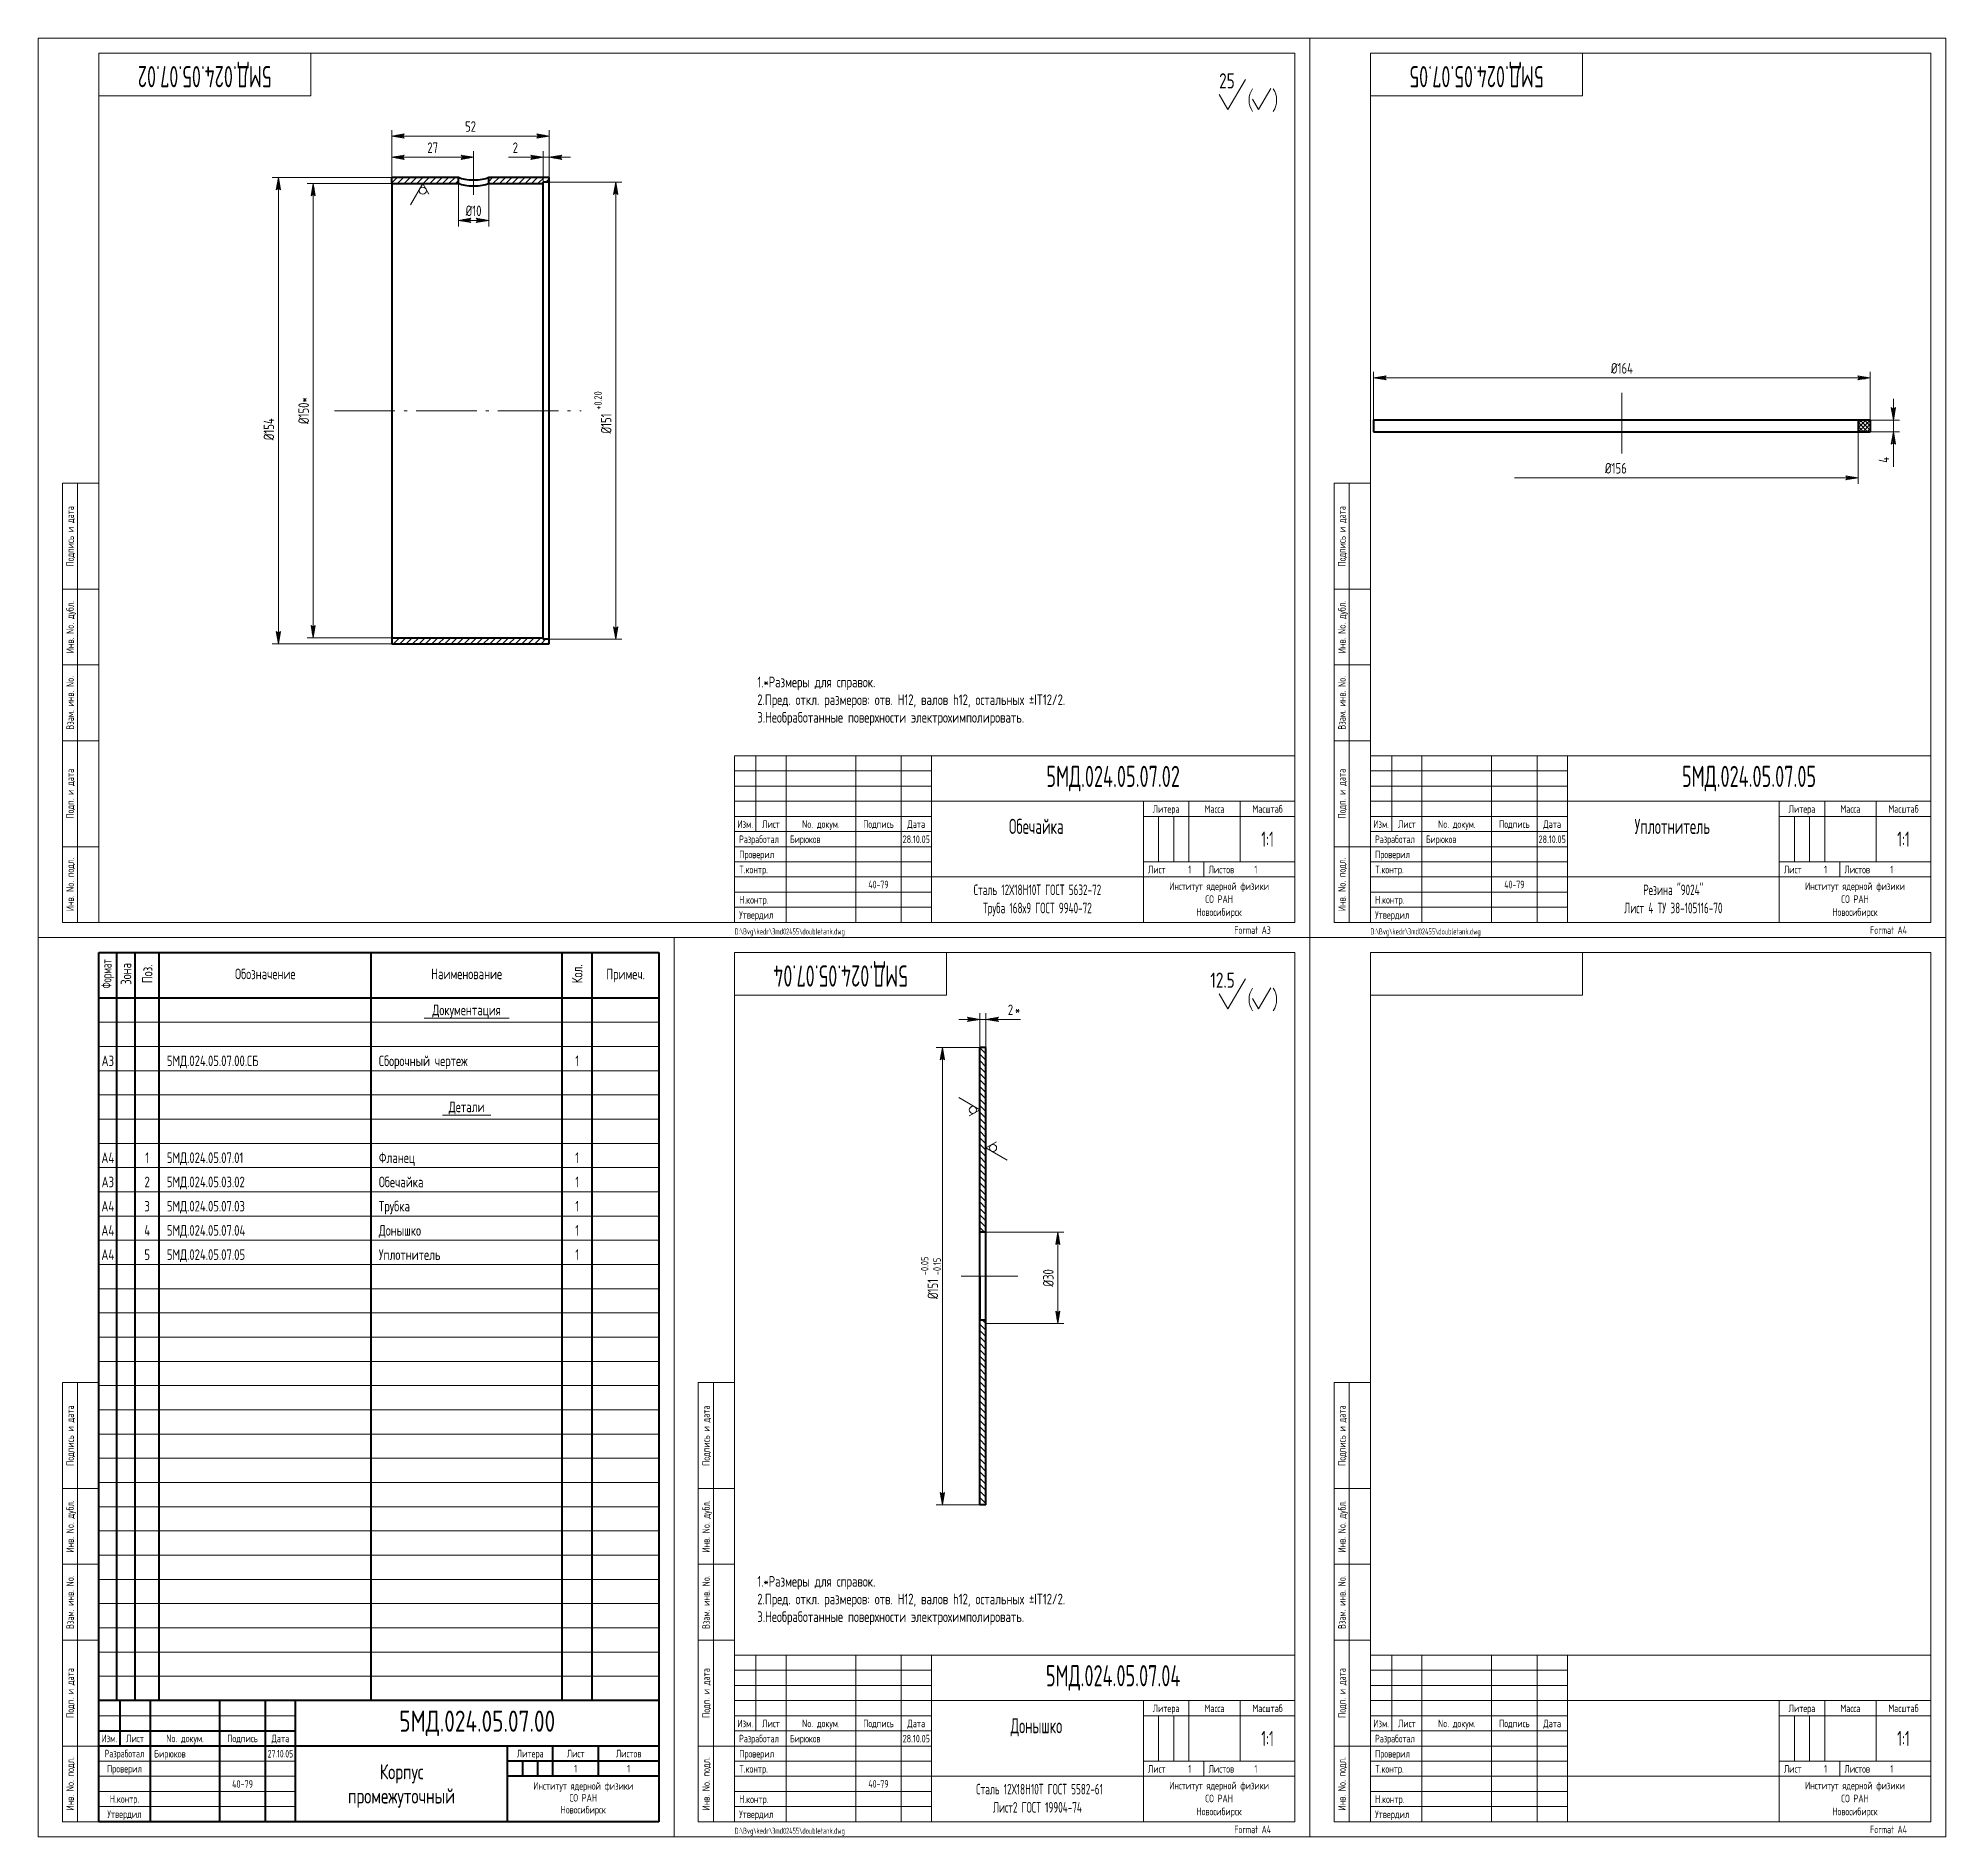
# Model space of a CAD drawing. Extents: x -414 to 4851, y -2165 to 1761.
# Drawn here: x 1056 to 1686, y 1014 to 1608 of the extents above; entities that cross this region are included whole.
import ezdxf
from ezdxf.enums import TextEntityAlignment as Align

# ---------------------------------------------------------------- set-up
doc = ezdxf.new("R2010")
doc.units = 0
doc.linetypes.add('S-P10', pattern=[15, 10, -2, 1, -2])
doc.linetypes.add('S-P20', pattern=[27, 20, -3, 1, -3])
for name, color, linetype, lineweight in [('1', 9, 'CONTINUOUS', 20), ('2', 2, 'CONTINUOUS', 50), ('DIM', 4, 'CONTINUOUS', 20), ('HATCH', 5, 'CONTINUOUS', 20), ('TR', 3, 'CONTINUOUS', 20)]:
    doc.layers.add(name, color=color, linetype=linetype, lineweight=lineweight)
doc.styles.add('SIMPLEX', font='simplex.shx', dxfattribs={"width": 0.7})
pattern_1 = [(135, (2833.0608, -2135.0032), (-1.0606602, -1.0606602), [])]

msp = doc.modelspace()

# ---------------------------------------------------------------- texts
at = {"layer": 'DIM', "style": 'SIMPLEX', "width": 0.7}
for s, p in [('25', (1450.82, 1591.33)), ('12.5', (1450.82, 1294.33))]:
    msp.add_text(s, height=5, dxfattribs=at).set_placement(p, align=Align.RIGHT)
for s, p in [('+0.20', (1242.55, 1485.23)), ('-0.05', (1350.42, 1199.41))]:
    msp.add_text(s, height=2.474, rotation=90, dxfattribs=at).set_placement(p, align=Align.BOTTOM_LEFT)
for s, p in [('Подпись и дата', (1067.47, 1443.43)), ('Подпись и дата', (1487.47, 1443.43)), ('Инв. No. дубл.', (1067.47, 1413.43)), ('Инв. No. дубл.', (1487.47, 1413.43)), ('Взам. инв. No.', (1067.47, 1388.43)), ('Взам. инв. No.', (1487.47, 1388.43)), ('Подп. и дата', (1067.47, 1358.43)), ('Подп. и дата', (1487.47, 1358.43)), ('Инв. No. подл.', (1067.47, 1328.43)), ('Инв. No. подл.', (1487.47, 1328.43)), ('Подпись и дата', (1277.47, 1146.43)), ('Инв. No. дубл.', (1277.47, 1116.43)), ('Взам. инв. No.', (1277.47, 1091.43)), ('Подп. и дата', (1277.47, 1061.43)), ('Инв. No. подл.', (1277.47, 1031.43))]:
    msp.add_text(s, height=2.5, rotation=90, dxfattribs=at).set_placement(p, align=Align.CENTER)
for s, p in [('2', (1375.9, 1285.3)), ('*', (1378.24, 1285.3)), ('5МД.024.05.07.00.СБ', (1098.17, 1268.45)), ('5МД.024.05.07.01', (1098.17, 1236.45)), ('5МД.024.05.03.02', (1098.17, 1228.45)), ('5МД.024.05.07.03', (1098.17, 1220.45)), ('5МД.024.05.07.04', (1098.17, 1212.45)), ('5МД.024.05.07.05', (1098.17, 1204.45))]:
    msp.add_text(s, height=3.5, dxfattribs=at).set_placement(p)
for s, p in [('1', (1233.67, 1268.45)), ('A4', (1078.67, 1236.45)), ('1', (1091.67, 1236.45)), ('1', (1233.67, 1236.45)), ('А3', (1078.67, 1228.45)), ('2', (1091.67, 1228.45)), ('1', (1233.67, 1228.45)), ('A4', (1078.67, 1220.45)), ('3', (1091.67, 1220.45)), ('1', (1233.67, 1220.45)), ('A4', (1078.67, 1212.45)), ('4', (1091.67, 1212.45)), ('1', (1233.67, 1212.45)), ('А4', (1078.67, 1204.45)), ('5', (1091.67, 1204.45)), ('1', (1233.67, 1204.45))]:
    msp.add_text(s, height=3.5, dxfattribs=at).set_placement(p, align=Align.CENTER)
msp.add_text('-0.15', height=2.474, rotation=90, dxfattribs=at).set_placement((1351.3, 1199.41), align=Align.TOP_LEFT)
for s, height, p in [('5МД.024.05.07.00', 7, (1200.67, 1051.43)), ('1', 2.5, (1233.17, 1036.43)), ('1', 2.5, (1250.67, 1036.43))]:
    msp.add_text(s, height=height, dxfattribs=at).set_placement(p, align=Align.MIDDLE)
at = {"layer": 'DIM', "style": 'SIMPLEX', "width": 0.542769}
msp.add_text('27.10.05', height=2.5, dxfattribs=at).set_placement((1131.47, 1040.13), (1139.87, 1040.13), align=Align.FIT)
at = {"layer": 'DIM', "char_height": 3.5, "attachment_point": 5, "style": 'SIMPLEX'}
for s, insert in [('\\A1;52', (1198.46, 1578.75)), ('\\A1;27', (1185.96, 1571.75)), ('\\A1;2', (1213.25, 1571.75)), ('\\A1;%%c10', (1199.46, 1550.92)), ('\\A1;%%c164', (1578.69, 1498.9)), ('\\A1;%%c156', (1576.69, 1465.89))]:
    msp.add_mtext(s, dxfattribs=dict(at, insert=insert))
at = {"layer": 'DIM', "char_height": 3.5, "attachment_point": 5, "rotation": 90, "style": 'SIMPLEX'}
for s, insert in [('\\A1;%%c150*', (1143.34, 1484.91)), ('\\A1;%%c154', (1131.85, 1478.78)), ('\\A1;%%c151', (1243.25, 1480.68)), ('\\A1;4', (1665.2, 1468.67)), ('\\A1;%%c151', (1351.12, 1194.86)), ('\\A1;%%c30', (1389.26, 1198.51))]:
    msp.add_mtext(s, dxfattribs=dict(at, insert=insert))
at = {"layer": 'TR', "style": 'SIMPLEX'}
for s, height, width, p in [('Формат', 3.36, 0.6, (1078.67, 1298.92)), ('Зона', 3.5, 0.7, (1084.67, 1298.92)), ('Поз.', 3.5, 0.7, (1091.67, 1298.92)), ('Кол.', 3.5, 0.7, (1233.67, 1298.92))]:
    msp.add_text(s, height=height, rotation=90, dxfattribs=dict(at, width=width)).set_placement(p, align=Align.MIDDLE)
at = {"layer": 'TR', "style": 'SIMPLEX', "width": 0.7}
for s, height, p in [('Обозначение', 3.5, (1130.67, 1298.92)), ('Наименование', 3.5, (1197.17, 1298.92)), ('Примеч.', 3.5, (1249.67, 1298.39)), ('Литера', 2.5, (1218.17, 1041.09)), ('Лист', 2.5, (1233.17, 1041.43)), ('Листов', 2.5, (1250.67, 1041.43))]:
    msp.add_text(s, height=height, dxfattribs=at).set_placement(p, align=Align.MIDDLE)
at = {"layer": 'TR', "style": 'SIMPLEX'}
for s, height, width, p in [('Документация', 3.5, 0.7, (1197.17, 1285.25)), ('А3', 3.5, 0.7, (1078.67, 1268.45)), ('Детали', 3.5, 0.7, (1197.17, 1253.25)), ('Изм.', 2.5, 0.7, (1079.17, 1045.18)), ('Лист', 2.5, 0.7, (1087.67, 1045.18)), ('No. докум.', 2.5, 0.7, (1104.17, 1045.18)), ('Подпись', 2.5, 0.7, (1123.17, 1045.18)), ('Дата', 2.5, 0.7, (1135.67, 1045.18)), ('Разработал', 2.5, 0.6, (1084.17, 1040.18)), ('Проверил', 2.5, 0.7, (1084.17, 1035.18)), ('Корпус', 5, 0.7, (1175.67, 1032.93)), ('Н.контр.', 2.5, 0.7, (1084.17, 1025.18)), ('40-79', 2.5, 0.7, (1123.17, 1030.13)), ('промежуточный', 5, 0.7, (1175.67, 1024.93)), ('Институт ядерной физики', 2.5, 0.7, (1235.68, 1029.5)), ('СО РАН', 2.5, 0.7, (1235.68, 1025.57)), ('Утвердил', 2.5, 0.7, (1084.17, 1020.18)), ('Новосибирск', 2.5, 0.7, (1235.68, 1021.64))]:
    msp.add_text(s, height=height, dxfattribs=dict(at, width=width)).set_placement(p, align=Align.CENTER)
at = {"layer": 'TR', "style": 'SIMPLEX', "width": 0.7}
for s, height, p in [('Сборочный чертеж', 3.5, (1168.17, 1268.45)), ('Фланец', 3.5, (1168.17, 1236.45)), ('Обечайка', 3.5, (1168.17, 1228.45)), ('Трубка', 3.5, (1168.17, 1220.45)), ('Донышко', 3.5, (1168.17, 1212.45)), ('Уплотнитель', 3.5, (1168.17, 1204.45)), ('Бирюков', 2.5, (1093.97, 1040.13))]:
    msp.add_text(s, height=height, dxfattribs=at).set_placement(p)
for s, p in [('Подпись и дата', (1067.47, 1146.43)), ('Инв. No. дубл.', (1067.47, 1116.43)), ('Взам. инв. No.', (1067.47, 1091.43)), ('Подп. и дата', (1067.47, 1061.43)), ('Инв. No. подл.', (1067.47, 1031.43))]:
    msp.add_text(s, height=2.5, rotation=90, dxfattribs=at).set_placement(p, align=Align.CENTER)
at = {"layer": 'TR', "char_height": 3.5, "width": 170, "attachment_point": 7, "style": 'SIMPLEX'}
for insert in [(1293.17, 1380.93), (1293.17, 1083.93)]:
    msp.add_mtext('\\fSimplex|b0|i0|c204|p2;1.*Размеры для справок.\\P2.Пред. откл. размеров: отв. H12, валов h12, остальных ±IT12/2.\\P3.Необработанные поверхности электрохимполировать.', dxfattribs=dict(at, insert=insert))

# ---------------------------------------------------------------- blocks, each defined once
blk = doc.blocks.new('SHTAMP1')
at = {"layer": 'DIM', "color": 2}
for p, q in [((-185, 55), (0, 55)), ((-185, 55), (-185, 0)), ((-178, 55), (-178, 30)), ((-168, 55), (-168, 0)), ((-145, 55), (-145, 0)), ((-130, 55), (-130, 0)), ((-120, 55), (-120, 0)), ((-120, 40), (0, 40)), ((-50, 40), (-50, 0)), ((-35, 40), (-35, 20)), ((-18, 40), (-18, 20)), ((-185, 35), (-120, 35)), ((-50, 35), (0, 35)), ((-185, 30), (-120, 30)), ((-50, 20), (0, 20)), ((-30, 20), (-30, 15)), ((-120, 15), (0, 15))]:
    blk.add_line(p, q, dxfattribs=at)
at = {"layer": 'DIM'}
for p, q in [((-185, 50), (-120, 50)), ((-185, 45), (-120, 45)), ((-185, 40), (-120, 40)), ((-45, 35), (-45, 20)), ((-40, 35), (-40, 20)), ((-185, 25), (-120, 25)), ((-185, 20), (-120, 20)), ((-185, 15), (-120, 15)), ((-185, 10), (-120, 10)), ((-185, 5), (-120, 5))]:
    blk.add_line(p, q, dxfattribs=at)
at = {"layer": 'DIM', "style": 'SIMPLEX', "width": 0.6}
blk.add_text('1', height=2.5, dxfattribs=at).set_placement((-35.18, 16.2))
at = {"layer": 'DIM', "style": 'SIMPLEX', "width": 0.6, "flags": 8}
blk.add_attdef('ОБОЗНАЧЕНИЕ2', text='', height=7, dxfattribs=at).set_placement((-117, 60), align=Align.MIDDLE)
at = {"layer": 'DIM', "style": 'SIMPLEX', "width": 0.6}
for tag, height, p in [('ОБОЗНАЧЕНИЕ', 7, (-60, 47.5)), ('МАСШТАБ', 5, (-9, 27.5))]:
    blk.add_attdef(tag, text='', height=height, dxfattribs=at).set_placement(p, align=Align.MIDDLE)
at = {"layer": 'DIM', "style": 'SIMPLEX', "width": 0.910843}
blk.add_attdef('ДАТА', text='', height=2.5, dxfattribs=at).set_placement((-129.5, 26.2), (-120.5, 26.2), align=Align.FIT)
at = {"layer": 'DIM', "style": 'SIMPLEX', "width": 0.6}
blk.add_attdef('ТЕЛЕФОН', text='', height=2.5, dxfattribs=at).set_placement((-137.5, 12.5), align=Align.MIDDLE_CENTER)
for tag, p in [('ЛИСТОВ', (-13.32, 16.2)), ('FORMAT', (-20, -3.8))]:
    blk.add_attdef(tag, p, '', height=2.5, dxfattribs=at)
at = {"layer": 'TR', "style": 'SIMPLEX', "width": 0.7}
for s, p in [('Литера', (-42.5, 36.2)), ('Масса', (-26.5, 36.2)), ('Масштаб', (-9, 36.2)), ('Изм.', (-181.5, 31.2)), ('Лист', (-173, 31.2)), ('No. докум.', (-156.5, 31.2)), ('Подпись', (-137.5, 31.2)), ('Дата', (-125, 31.2)), ('Институт ядерной физики', (-25, 10.7)), ('СО РАН', (-25, 6.42)), ('Новосибирск', (-25, 2.13))]:
    blk.add_text(s, height=2.5, dxfattribs=at).set_placement(p, align=Align.CENTER)
at = {"layer": 'TR', "style": 'SIMPLEX'}
for s, width, p in [('Разработал', 0.6, (-183.5, 26.2)), ('Проверил', 0.7, (-183.5, 21.2)), ('T.контр.', 0.7, (-183.5, 16.2)), ('Лист', 0.7, (-48.5, 16.2)), ('Листов', 0.7, (-28.5, 16.2)), ('Н.контр.', 0.7, (-183.5, 6.2)), ('Утвердил', 0.7, (-183.5, 1.2))]:
    blk.add_text(s, height=2.5, dxfattribs=dict(at, width=width)).set_placement(p)
at = {"layer": 'TR', "style": 'SIMPLEX', "width": 0.6}
for tag, height, p in [('НАИМЕНОВАНИЕ', 5, (-85.35, 29.2)), ('НАИМЕНОВАНИЕ2', 5, (-85.35, 21.2)), ('СОРТАМЕНТ', 3.5, (-85, 3)), ('МАТЕРИАЛ', 3.5, (-85, 9))]:
    blk.add_attdef(tag, text='', height=height, dxfattribs=at).set_placement(p, align=Align.CENTER)
for tag, p, height in [('РАЗРАБОТАЛ', (-166.7, 26.2), 2.5), ('ПРОВЕРИЛ', (-166.7, 21.2), 2.5), ('НОРМОКОНТРОЛЬ', (-166.7, 6.2), 2.5), ('УТВЕРДИЛ', (-166.7, 1.2), 2.5), ('ФАЙЛ', (-185, -4), 2)]:
    blk.add_attdef(tag, p, '', height=height, dxfattribs=at)
blk = doc.blocks.new('LEADR')
at = {"layer": 'DIM'}
for p, q in [((-1.17, 0.2), (0, 0)), ((-1, 0), (-1.17, 0.2)), ((0, 0), (-1.17, -0.2)), ((-0.44, 0.07), (-1.06, 0.07)), ((0, 0), (-1, 0)), ((-1.17, -0.2), (-1, 0)), ((-0.44, -0.08), (-1.06, -0.08))]:
    blk.add_line(p, q, dxfattribs=at)
blk = doc.blocks.new('A4')
at = {"layer": 'DIM', "color": 2}
for p, q in [((8, 5), (8, 150)), ((20, 150), (8, 150)), ((13, 5), (13, 150)), ((20, 115), (8, 115)), ((20, 90), (8, 90)), ((20, 65), (8, 65)), ((20, 30), (8, 30)), ((20, 5), (8, 5))]:
    blk.add_line(p, q, dxfattribs=at)
at = {"layer": 'DIM'}
blk.add_lwpolyline([(0, 0), (0, 297), (210, 297), (210, 0)], close=True, dxfattribs=at)
at = {"layer": 'DIM', "color": 2}
blk.add_lwpolyline([(20, 5), (20, 292), (205, 292), (205, 5)], close=True, dxfattribs=at)
blk.add_lwpolyline([(20, 278), (90, 278), (90, 292)], dxfattribs=at)
at = {"layer": 'DIM'}
ref = blk.add_blockref('SHTAMP1', (205, 5), dxfattribs=at)
ref.add_attrib('МАСШТАБ', '1:1', dxfattribs={"height": 5, "style": 'SIMPLEX', "width": 0.6}).set_placement((196, 32.5), align=Align.MIDDLE)
ref.add_attrib('ЛИСТОВ', '1', (191.68, 21.2), dxfattribs={"height": 2.5, "style": 'SIMPLEX', "width": 0.6})
ref.add_attrib('FORMAT', 'Format A4', (185, 1.2), dxfattribs={"height": 2.5, "style": 'SIMPLEX', "width": 0.6})
at = {"layer": 'DIM', "style": 'SIMPLEX', "width": 0.7}
for s, p in [('Подпись и дата', (11.8, 132.5)), ('Инв. No. дубл.', (11.8, 102.5)), ('Взам. инв. No.', (11.8, 77.5)), ('Подп. и дата', (11.8, 47.5)), ('Инв. No. подл.', (11.8, 17.5))]:
    blk.add_text(s, height=2.5, rotation=90, dxfattribs=at).set_placement(p, align=Align.CENTER)

# ---------------------------------------------------------------- hatches: boundary and pattern name
at = {"layer": 'HATCH'}
h = msp.add_hatch(dxfattribs=at)
h.set_pattern_fill('U', color=256, scale=1.5, angle=225, style=0, pattern_type=0)
h.set_pattern_definition([(225, (2714.4276, -1371.4571), (1.0606602, -1.0606602), [])])
h.paths.add_polyline_path([(1204.46, 1561.91), (1204.46, 1559.91), (1222.46, 1559.91), (1222.46, 1560.41), (1224.46, 1560.41), (1224.46, 1561.91)])
h = msp.add_hatch(dxfattribs=at)
h.set_pattern_fill('U', color=256, angle=45, style=0, double=1, pattern_type=0)
h.set_pattern_definition([(45, (-1573.8658, -28.8072), (-0.70710678, 0.70710678), []), (135, (-1573.8658, -28.8072), (-0.70710678, -0.70710678), [])])
h.paths.add_polyline_path([(1660.69, 1481.94), (1656.69, 1481.94), (1656.69, 1477.94), (1660.69, 1477.94)])
h = msp.add_hatch(dxfattribs=at)
h.set_pattern_fill('U', color=256, scale=1.5, angle=225, style=0, pattern_type=0)
h.set_pattern_definition([(225, (2688.8443, -1849.1891), (1.0606602, -1.0606602), [])])
h.paths.add_polyline_path([(1224.46, 1407.91), (1224.46, 1409.41), (1222.46, 1409.41), (1222.46, 1409.91), (1172.46, 1409.91), (1172.46, 1407.91)])
h = msp.add_hatch(dxfattribs=at)
h.set_pattern_fill('U', color=256, scale=1.5, angle=135, style=0, pattern_type=0)
h.set_pattern_definition(pattern_1)
h.paths.add_polyline_path([(1366.68, 1213.6), (1368.68, 1213.6), (1368.68, 1215.6), (1368.68, 1274.6), (1366.68, 1274.6)])
h = msp.add_hatch(dxfattribs=at)
h.set_pattern_fill('U', color=256, scale=1.5, angle=135, style=0, pattern_type=0)
h.set_pattern_definition(pattern_1)
h.paths.add_polyline_path([(1368.68, 1184.6), (1366.68, 1184.6), (1366.68, 1123.6), (1368.68, 1123.6)])

# ---------------------------------------------------------------- linework, layer by layer
at = {"layer": '1', "linetype": 'S-P10'}
msp.add_line((1199.46, 1565.04), (1199.46, 1556.15), dxfattribs=at)
at = {"layer": '1', "linetype": 'S-P20'}
for p, q in [((1578.69, 1490.78), (1578.69, 1469.43)), ((1153.5, 1484.91), (1234.98, 1484.91)), ((1360.47, 1199.1), (1379.19, 1199.1))]:
    msp.add_line(p, q, dxfattribs=at)
at = {"layer": '1'}
for p, q in [((1075.67, 1282.95), (1260.67, 1282.95)), ((1075.67, 1274.95), (1260.67, 1274.95)), ((1075.67, 1266.95), (1260.67, 1266.95)), ((1075.67, 1258.95), (1260.67, 1258.95)), ((1075.67, 1250.95), (1260.67, 1250.95)), ((1075.67, 1242.95), (1260.67, 1242.95)), ((1075.67, 1234.95), (1260.67, 1234.95)), ((1075.67, 1226.95), (1260.67, 1226.95)), ((1075.67, 1218.95), (1260.67, 1218.95)), ((1075.67, 1210.95), (1260.67, 1210.95)), ((1075.67, 1202.95), (1260.67, 1202.95)), ((1075.67, 1194.95), (1260.67, 1194.95)), ((1075.67, 1186.95), (1260.67, 1186.95)), ((1075.67, 1178.95), (1260.67, 1178.95)), ((1075.67, 1170.95), (1260.67, 1170.95)), ((1075.67, 1162.95), (1260.67, 1162.95)), ((1075.67, 1154.95), (1260.67, 1154.95)), ((1075.67, 1146.95), (1260.67, 1146.95)), ((1075.67, 1138.95), (1260.67, 1138.95)), ((1075.67, 1130.95), (1260.67, 1130.95)), ((1075.67, 1122.95), (1260.67, 1122.95)), ((1075.67, 1114.95), (1260.67, 1114.95)), ((1075.67, 1106.95), (1260.67, 1106.95)), ((1075.67, 1098.95), (1260.67, 1098.95)), ((1075.67, 1090.95), (1260.67, 1090.95)), ((1075.67, 1082.95), (1260.67, 1082.95)), ((1075.67, 1074.95), (1260.67, 1074.95)), ((1075.67, 1066.95), (1260.67, 1066.95)), ((1140.67, 1053.93), (1075.67, 1053.93)), ((1140.67, 1038.93), (1075.67, 1038.93)), ((1075.67, 1033.93), (1140.67, 1033.93)), ((1140.67, 1028.93), (1075.67, 1028.93)), ((1075.67, 1023.93), (1140.67, 1023.93))]:
    msp.add_line(p, q, dxfattribs=at)
at = {"layer": '2'}
for p, q in [((1172.46, 1559.91), (1172.46, 1561.91)), ((1194.46, 1561.91), (1172.46, 1561.91)), ((1172.46, 1559.91), (1172.46, 1407.91)), ((1172.46, 1559.91), (1194.46, 1559.91)), ((1194.46, 1559.91), (1194.46, 1561.91)), ((1224.46, 1561.91), (1204.46, 1561.91)), ((1204.46, 1559.91), (1204.46, 1561.91)), ((1204.46, 1559.91), (1222.46, 1559.91)), ((1224.46, 1560.41), (1222.46, 1560.41)), ((1222.46, 1409.41), (1222.46, 1560.41)), ((1224.46, 1501.41), (1224.46, 1561.91)), ((1224.46, 1407.91), (1224.46, 1501.41)), ((1496.69, 1481.94), (1660.69, 1481.94)), ((1496.69, 1481.94), (1496.69, 1477.94)), ((1656.69, 1481.94), (1656.69, 1477.94)), ((1660.69, 1481.94), (1660.69, 1477.94)), ((1496.69, 1477.94), (1660.69, 1477.94)), ((1172.46, 1409.91), (1222.46, 1409.91)), ((1172.46, 1407.91), (1224.46, 1407.91)), ((1224.46, 1409.41), (1222.46, 1409.41)), ((1075.67, 1018.93), (1075.67, 1305.93)), ((1075.67, 1305.93), (1260.67, 1305.93)), ((1081.67, 1058.93), (1081.67, 1305.93)), ((1087.67, 1058.93), (1087.67, 1305.93)), ((1095.67, 1058.93), (1095.67, 1305.93)), ((1165.67, 1058.93), (1165.67, 1305.93)), ((1228.67, 1058.93), (1228.67, 1305.93)), ((1238.67, 1058.93), (1238.67, 1305.93)), ((1260.67, 1305.93), (1260.67, 1018.93)), ((1260.67, 1290.95), (1075.67, 1290.95)), ((1366.68, 1123.6), (1366.68, 1274.6)), ((1368.68, 1274.6), (1366.68, 1274.6)), ((1368.68, 1215.6), (1368.68, 1274.6)), ((1368.68, 1213.6), (1366.68, 1213.6)), ((1368.68, 1123.6), (1368.68, 1215.6)), ((1366.68, 1199.1), (1366.68, 1184.6)), ((1368.68, 1184.6), (1366.68, 1184.6)), ((1368.68, 1123.6), (1366.68, 1123.6)), ((1260.67, 1058.93), (1075.67, 1058.93)), ((1082.67, 1058.93), (1082.67, 1043.93)), ((1092.67, 1058.93), (1092.67, 1018.93)), ((1115.67, 1018.93), (1115.67, 1058.93)), ((1130.67, 1058.93), (1130.67, 1018.93)), ((1140.67, 1018.93), (1140.67, 1058.93)), ((1075.67, 1048.93), (1140.67, 1048.93)), ((1260.67, 1043.93), (1075.67, 1043.93)), ((1210.67, 1018.93), (1210.67, 1043.93)), ((1225.67, 1033.93), (1225.67, 1043.93)), ((1240.67, 1033.93), (1240.67, 1043.93)), ((1260.67, 1038.93), (1210.67, 1038.93)), ((1260.67, 1033.93), (1210.67, 1033.93)), ((1215.67, 1038.93), (1215.67, 1033.93)), ((1220.67, 1033.93), (1220.67, 1038.93)), ((1260.67, 1018.93), (1075.67, 1018.93))]:
    msp.add_line(p, q, dxfattribs=at)
for centre in [(1199.46, 1563.08), (1199.46, 1561.08)]:
    msp.add_ellipse(centre, major_axis=(-6, 0), ratio=0.325079, start_param=0.585686, end_param=2.555907, dxfattribs=at)
at = {"layer": 'DIM'}
for p, q in [((1172.46, 1561.91), (1172.46, 1577.6)), ((1175.96, 1575.6), (1220.96, 1575.6)), ((1224.46, 1561.91), (1224.46, 1577.6)), ((1172.46, 1561.91), (1172.46, 1570.6)), ((1199.46, 1565.04), (1199.46, 1570.6)), ((1222.46, 1559.91), (1222.46, 1570.6)), ((1175.96, 1568.6), (1195.96, 1568.6)), ((1218.96, 1568.6), (1211.03, 1568.6)), ((1224.46, 1568.6), (1222.46, 1568.6)), ((1227.96, 1568.6), (1231.46, 1568.6)), ((1172.46, 1561.91), (1133, 1561.91)), ((1135, 1411.41), (1135, 1558.41)), ((1172.46, 1559.91), (1144.49, 1559.91)), ((1146.49, 1556.41), (1146.49, 1413.41)), ((1194.46, 1559.91), (1194.46, 1545.77)), ((1204.46, 1559.91), (1204.46, 1545.77)), ((1224.46, 1560.41), (1248.4, 1560.41)), ((1246.4, 1556.91), (1246.4, 1412.91)), ((1197.96, 1547.77), (1200.96, 1547.77)), ((1496.69, 1481.94), (1496.69, 1497.75)), ((1500.19, 1495.75), (1657.19, 1495.75)), ((1660.69, 1481.94), (1660.69, 1497.75)), ((1668.35, 1485.32), (1668.35, 1488.82)), ((1660.69, 1481.82), (1670.35, 1481.82)), ((1668.35, 1481.82), (1668.35, 1477.94)), ((1656.69, 1477.94), (1656.69, 1460.74)), ((1660.69, 1477.94), (1670.35, 1477.94)), ((1668.35, 1474.44), (1668.35, 1466.39)), ((1653.19, 1462.74), (1543.17, 1462.74)), ((1172.46, 1407.91), (1133, 1407.91)), ((1172.86, 1409.91), (1144.49, 1409.91)), ((1224.46, 1409.41), (1248.4, 1409.41)), ((1366.68, 1274.6), (1366.68, 1285.9)), ((1368.68, 1274.6), (1368.68, 1285.9)), ((1183.17, 1284.25), (1211.17, 1284.25)), ((1363.18, 1283.9), (1359.68, 1283.9)), ((1366.68, 1283.9), (1368.68, 1283.9)), ((1372.18, 1283.9), (1380.11, 1283.9)), ((1366.68, 1274.6), (1352.27, 1274.6)), ((1354.27, 1127.1), (1354.27, 1271.1)), ((1189.17, 1252.25), (1205.17, 1252.25)), ((1368.68, 1213.6), (1394.41, 1213.6)), ((1392.41, 1210.1), (1392.41, 1186.91)), ((1368.68, 1183.41), (1394.41, 1183.41)), ((1366.68, 1123.6), (1352.27, 1123.6))]:
    msp.add_line(p, q, dxfattribs=at)
at = {"layer": 'DIM', "color": 2}
for p, q in [((1063.67, 1315.93), (1063.67, 1460.93)), ((1075.67, 1460.93), (1063.67, 1460.93)), ((1068.67, 1315.93), (1068.67, 1460.93)), ((1483.67, 1315.93), (1483.67, 1460.93)), ((1495.67, 1460.93), (1483.67, 1460.93)), ((1488.67, 1315.93), (1488.67, 1460.93)), ((1075.67, 1425.93), (1063.67, 1425.93)), ((1495.67, 1425.93), (1483.67, 1425.93)), ((1075.67, 1400.93), (1063.67, 1400.93)), ((1495.67, 1400.93), (1483.67, 1400.93)), ((1075.67, 1375.93), (1063.67, 1375.93)), ((1495.67, 1375.93), (1483.67, 1375.93)), ((1075.67, 1340.93), (1063.67, 1340.93)), ((1495.67, 1340.93), (1483.67, 1340.93)), ((1075.67, 1315.93), (1063.67, 1315.93)), ((1495.67, 1315.93), (1483.67, 1315.93)), ((1495.67, 1315.93), (1483.67, 1315.93)), ((1063.67, 1018.93), (1063.67, 1163.93)), ((1075.67, 1163.93), (1063.67, 1163.93)), ((1068.67, 1018.93), (1068.67, 1163.93)), ((1273.67, 1018.93), (1273.67, 1163.93)), ((1285.67, 1163.93), (1273.67, 1163.93)), ((1278.67, 1018.93), (1278.67, 1163.93)), ((1075.67, 1128.93), (1063.67, 1128.93)), ((1285.67, 1128.93), (1273.67, 1128.93)), ((1075.67, 1103.93), (1063.67, 1103.93)), ((1285.67, 1103.93), (1273.67, 1103.93)), ((1075.67, 1078.93), (1063.67, 1078.93)), ((1285.67, 1078.93), (1273.67, 1078.93)), ((1075.67, 1043.93), (1063.67, 1043.93)), ((1285.67, 1043.93), (1273.67, 1043.93)), ((1075.67, 1018.93), (1063.67, 1018.93)), ((1285.67, 1018.93), (1273.67, 1018.93)), ((1285.67, 1018.93), (1273.67, 1018.93))]:
    msp.add_line(p, q, dxfattribs=at)
at = {"layer": 'DIM'}
for points in [[(1055.67, 1310.93), (1055.67, 1607.93), (1475.67, 1607.93), (1475.67, 1310.93)], [(1475.67, 1310.93), (1475.67, 1607.93), (1685.67, 1607.93), (1685.67, 1310.93)], [(1055.67, 1013.93), (1055.67, 1310.93), (1265.67, 1310.93), (1265.67, 1013.93)], [(1265.67, 1013.93), (1265.67, 1310.93), (1475.67, 1310.93), (1475.67, 1013.93)]]:
    msp.add_lwpolyline(points, close=True, dxfattribs=at)
at = {"layer": 'DIM', "color": 2}
for points in [[(1075.67, 1315.93), (1075.67, 1602.93), (1470.67, 1602.93), (1470.67, 1315.93)], [(1495.67, 1315.93), (1495.67, 1602.93), (1680.67, 1602.93), (1680.67, 1315.93)], [(1285.67, 1018.93), (1285.67, 1305.93), (1470.67, 1305.93), (1470.67, 1018.93)]]:
    msp.add_lwpolyline(points, close=True, dxfattribs=at)
for points in [[(1075.67, 1588.93), (1145.67, 1588.93), (1145.67, 1602.93)], [(1495.67, 1588.93), (1565.67, 1588.93), (1565.67, 1602.93)], [(1285.67, 1291.93), (1355.67, 1291.93), (1355.67, 1305.93)]]:
    msp.add_lwpolyline(points, dxfattribs=at)
at = {"layer": 'DIM', "flags": 128}
for points in [[(1445.68, 1589.33), (1448.57, 1584.33), (1454.34, 1594.33)], [(1456.7, 1587.83), (1458.72, 1584.33), (1462.76, 1591.33)], [(1184.72, 1556.41), (1182.69, 1559.91), (1178.65, 1552.91)], [(1445.68, 1292.33), (1448.57, 1287.33), (1454.34, 1297.33)], [(1456.7, 1290.83), (1458.72, 1287.33), (1462.76, 1294.33)], [(1363.16, 1252), (1366.68, 1253.99), (1359.73, 1258.1)], [(1372.18, 1243.46), (1368.68, 1241.44), (1375.68, 1237.4)]]:
    msp.add_lwpolyline(points, dxfattribs=at)
at = {"layer": 'DIM'}
for centre in [(1182.69, 1557.58), (1364.35, 1254.01), (1371.02, 1241.44)]:
    msp.add_circle(centre, 1.17, dxfattribs=at)
for centre, start, end in [((1462.22, 1587.48), 146, 214), ((1458.02, 1587.48), 326, 34), ((1462.22, 1290.48), 146, 214), ((1458.02, 1290.48), 326, 34)]:
    msp.add_arc(centre, 6.65, start, end, dxfattribs=at)
at = {"layer": 'HATCH'}
for p, q in [((1174.24, 1561.91), (1172.46, 1560.14)), ((1176.36, 1561.91), (1174.36, 1559.91)), ((1178.49, 1561.91), (1176.49, 1559.91)), ((1180.61, 1561.91), (1178.61, 1559.91)), ((1182.73, 1561.91), (1180.73, 1559.91)), ((1184.85, 1561.91), (1182.85, 1559.91)), ((1186.97, 1561.91), (1184.97, 1559.91)), ((1189.09, 1561.91), (1187.09, 1559.91)), ((1191.21, 1561.91), (1189.21, 1559.91)), ((1193.33, 1561.91), (1191.33, 1559.91)), ((1194.46, 1560.92), (1193.46, 1559.91))]:
    msp.add_line(p, q, dxfattribs=at)

# ---------------------------------------------------------------- block references
at = {"layer": 'DIM'}
ref = msp.add_blockref('SHTAMP1', (1470.67, 1315.93), dxfattribs=at)
ref.add_attrib('ФАЙЛ', 'D:\\Bvg\\kedr\\3md02455\\doubletank.dwg', (1285.67, 1311.93), dxfattribs={"layer": 'TR', "height": 2, "style": 'SIMPLEX', "width": 0.6})
ref.add_attrib('РАЗРАБОТАЛ', 'Бирюков', (1303.97, 1342.13), dxfattribs={"layer": 'TR', "height": 2.5, "style": 'SIMPLEX', "width": 0.6})
ref.add_attrib('ТЕЛЕФОН', '40-79', dxfattribs={"height": 2.5, "style": 'SIMPLEX', "width": 0.6}).set_placement((1333.17, 1328.43), align=Align.MIDDLE_CENTER)
ref.add_attrib('ДАТА', '28.10.05', dxfattribs={"height": 2.5, "style": 'SIMPLEX', "width": 0.581538}).set_placement((1341.17, 1342.13), (1350.17, 1342.13), align=Align.FIT)
ref.add_attrib('ОБОЗНАЧЕНИЕ', '5МД.024.05.07.02', dxfattribs={"height": 7, "style": 'SIMPLEX', "width": 0.6}).set_placement((1410.67, 1363.43), align=Align.MIDDLE)
ref.add_attrib('МАСШТАБ', '1:1', dxfattribs={"height": 5, "style": 'SIMPLEX', "width": 0.6}).set_placement((1461.67, 1343.43), align=Align.MIDDLE)
ref.add_attrib('НАИМЕНОВАНИЕ', 'Обечайка', dxfattribs={"layer": 'TR', "height": 5, "style": 'SIMPLEX', "width": 0.6}).set_placement((1385.32, 1345.13), align=Align.CENTER)
ref.add_attrib('МАТЕРИАЛ', 'Сталь 12Х18Н10Т ГОСТ 5632-72', dxfattribs={"layer": 'TR', "height": 3.5, "style": 'SIMPLEX', "width": 0.6}).set_placement((1385.67, 1324.93), align=Align.CENTER)
ref.add_attrib('СОРТАМЕНТ', 'Труба 168х9 ГОСТ 9940-72', dxfattribs={"layer": 'TR', "height": 3.5, "style": 'SIMPLEX', "width": 0.6}).set_placement((1385.67, 1318.93), align=Align.CENTER)
ref.add_attrib('ЛИСТОВ', '1', (1457.34, 1332.13), dxfattribs={"height": 2.5, "style": 'SIMPLEX', "width": 0.6})
ref.add_attrib('FORMAT', 'Format A3', (1450.67, 1312.13), dxfattribs={"height": 2.5, "style": 'SIMPLEX', "width": 0.6})
ref.add_attrib('ОБОЗНАЧЕНИЕ2', '5МД.024.05.07.02', dxfattribs={"height": 7, "rotation": 180, "style": 'SIMPLEX', "width": 0.6, "flags": 8}).set_placement((1110.67, 1595.93), align=Align.MIDDLE)
ref = msp.add_blockref('SHTAMP1', (1680.67, 1315.93), dxfattribs=at)
ref.add_attrib('ФАЙЛ', 'D:\\Bvg\\kedr\\3md02455\\doubletank.dwg', (1495.67, 1311.93), dxfattribs={"layer": 'TR', "height": 2, "style": 'SIMPLEX', "width": 0.6})
ref.add_attrib('РАЗРАБОТАЛ', 'Бирюков', (1513.97, 1342.13), dxfattribs={"layer": 'TR', "height": 2.5, "style": 'SIMPLEX', "width": 0.6})
ref.add_attrib('ТЕЛЕФОН', '40-79', dxfattribs={"height": 2.5, "style": 'SIMPLEX', "width": 0.6}).set_placement((1543.17, 1328.43), align=Align.MIDDLE_CENTER)
ref.add_attrib('ДАТА', '28.10.05', dxfattribs={"height": 2.5, "style": 'SIMPLEX', "width": 0.581538}).set_placement((1551.17, 1342.13), (1560.17, 1342.13), align=Align.FIT)
ref.add_attrib('ОБОЗНАЧЕНИЕ', '5МД.024.05.07.05', dxfattribs={"height": 7, "style": 'SIMPLEX', "width": 0.6}).set_placement((1620.67, 1363.43), align=Align.MIDDLE)
ref.add_attrib('МАСШТАБ', '1:1', dxfattribs={"height": 5, "style": 'SIMPLEX', "width": 0.6}).set_placement((1671.67, 1343.43), align=Align.MIDDLE)
ref.add_attrib('НАИМЕНОВАНИЕ', 'Уплотнитель', dxfattribs={"layer": 'TR', "height": 5, "style": 'SIMPLEX', "width": 0.6}).set_placement((1595.32, 1345.13), align=Align.CENTER)
ref.add_attrib('МАТЕРИАЛ', 'Резина "9024"', dxfattribs={"layer": 'TR', "height": 3.5, "style": 'SIMPLEX', "width": 0.6}).set_placement((1595.67, 1324.93), align=Align.CENTER)
ref.add_attrib('СОРТАМЕНТ', 'Лист 4 ТУ 38-105116-70', dxfattribs={"layer": 'TR', "height": 3.5, "style": 'SIMPLEX', "width": 0.6}).set_placement((1595.67, 1318.93), align=Align.CENTER)
ref.add_attrib('ЛИСТОВ', '1', (1667.34, 1332.13), dxfattribs={"height": 2.5, "style": 'SIMPLEX', "width": 0.6})
ref.add_attrib('FORMAT', 'Format A4', (1660.67, 1312.13), dxfattribs={"height": 2.5, "style": 'SIMPLEX', "width": 0.6})
ref.add_attrib('ОБОЗНАЧЕНИЕ2', '5МД.024.05.07.05', dxfattribs={"height": 7, "rotation": 180, "style": 'SIMPLEX', "width": 0.6, "flags": 8}).set_placement((1530.67, 1595.93), align=Align.MIDDLE)
at = {"layer": 'DIM', "xscale": 3.5, "yscale": 3.5, "zscale": 3.5}
for p, rotation in [((1172.46, 1575.6), 180), ((1172.46, 1568.6), 180), ((1224.46, 1568.6), 180), ((1135, 1561.91), 90), ((1146.49, 1559.91), 90), ((1246.4, 1560.41), 90), ((1194.46, 1547.77), 180), ((1496.69, 1495.75), 180), ((1668.35, 1481.82), 270), ((1668.35, 1477.94), 90), ((1135, 1407.91), 270), ((1146.49, 1409.91), 270), ((1246.4, 1409.41), 270), ((1368.68, 1283.9), 180), ((1354.27, 1274.6), 90), ((1392.41, 1213.6), 90), ((1392.41, 1183.41), 270), ((1354.27, 1123.6), 270)]:
    msp.add_blockref('LEADR', p, dxfattribs=dict(at, rotation=rotation))
for p in [(1224.46, 1575.6), (1199.46, 1568.6), (1222.46, 1568.6), (1204.46, 1547.77), (1660.69, 1495.75), (1656.69, 1462.74), (1366.68, 1283.9)]:
    msp.add_blockref('LEADR', p, dxfattribs=at)
at = {"layer": 'DIM'}
msp.add_blockref('A4', (1475.67, 1013.93), dxfattribs=at)
ref = msp.add_blockref('SHTAMP1', (1470.67, 1018.93), dxfattribs=at)
ref.add_attrib('ФАЙЛ', 'D:\\Bvg\\kedr\\3md02455\\doubletank.dwg', (1285.67, 1014.93), dxfattribs={"layer": 'TR', "height": 2, "style": 'SIMPLEX', "width": 0.6})
ref.add_attrib('РАЗРАБОТАЛ', 'Бирюков', (1303.97, 1045.13), dxfattribs={"layer": 'TR', "height": 2.5, "style": 'SIMPLEX', "width": 0.6})
ref.add_attrib('ТЕЛЕФОН', '40-79', dxfattribs={"height": 2.5, "style": 'SIMPLEX', "width": 0.6}).set_placement((1333.17, 1031.43), align=Align.MIDDLE_CENTER)
ref.add_attrib('ДАТА', '28.10.05', dxfattribs={"height": 2.5, "style": 'SIMPLEX', "width": 0.581538}).set_placement((1341.17, 1045.13), (1350.17, 1045.13), align=Align.FIT)
ref.add_attrib('ОБОЗНАЧЕНИЕ', '5МД.024.05.07.04', dxfattribs={"height": 7, "style": 'SIMPLEX', "width": 0.6}).set_placement((1410.67, 1066.43), align=Align.MIDDLE)
ref.add_attrib('МАСШТАБ', '1:1', dxfattribs={"height": 5, "style": 'SIMPLEX', "width": 0.6}).set_placement((1461.67, 1046.43), align=Align.MIDDLE)
ref.add_attrib('НАИМЕНОВАНИЕ', 'Донышко', dxfattribs={"layer": 'TR', "height": 5, "style": 'SIMPLEX', "width": 0.6}).set_placement((1385.32, 1048.13), align=Align.CENTER)
ref.add_attrib('МАТЕРИАЛ', ' Сталь 12Х18Н10Т ГОСТ 5582-61', dxfattribs={"layer": 'TR', "height": 3.5, "style": 'SIMPLEX', "width": 0.6}).set_placement((1385.67, 1027.93), align=Align.CENTER)
ref.add_attrib('СОРТАМЕНТ', 'Лист2 ГОСТ 19904-74', dxfattribs={"layer": 'TR', "height": 3.5, "style": 'SIMPLEX', "width": 0.6}).set_placement((1385.67, 1021.93), align=Align.CENTER)
ref.add_attrib('ЛИСТОВ', '1', (1457.34, 1035.13), dxfattribs={"height": 2.5, "style": 'SIMPLEX', "width": 0.6})
ref.add_attrib('FORMAT', 'Format A4', (1450.67, 1015.13), dxfattribs={"height": 2.5, "style": 'SIMPLEX', "width": 0.6})
ref.add_attrib('ОБОЗНАЧЕНИЕ2', '5МД.024.05.07.04', dxfattribs={"height": 7, "rotation": 180, "style": 'SIMPLEX', "width": 0.6, "flags": 8}).set_placement((1320.67, 1298.93), align=Align.MIDDLE)

msp.set_redraw_order([(e.dxf.handle, doc.entitydb.next_handle()) for e in msp.query("TEXT MTEXT ATTDEF DIMENSION ARC_DIMENSION")])  # texts and dimensions are drawn at this point

doc.saveas('drawing.dxf')
